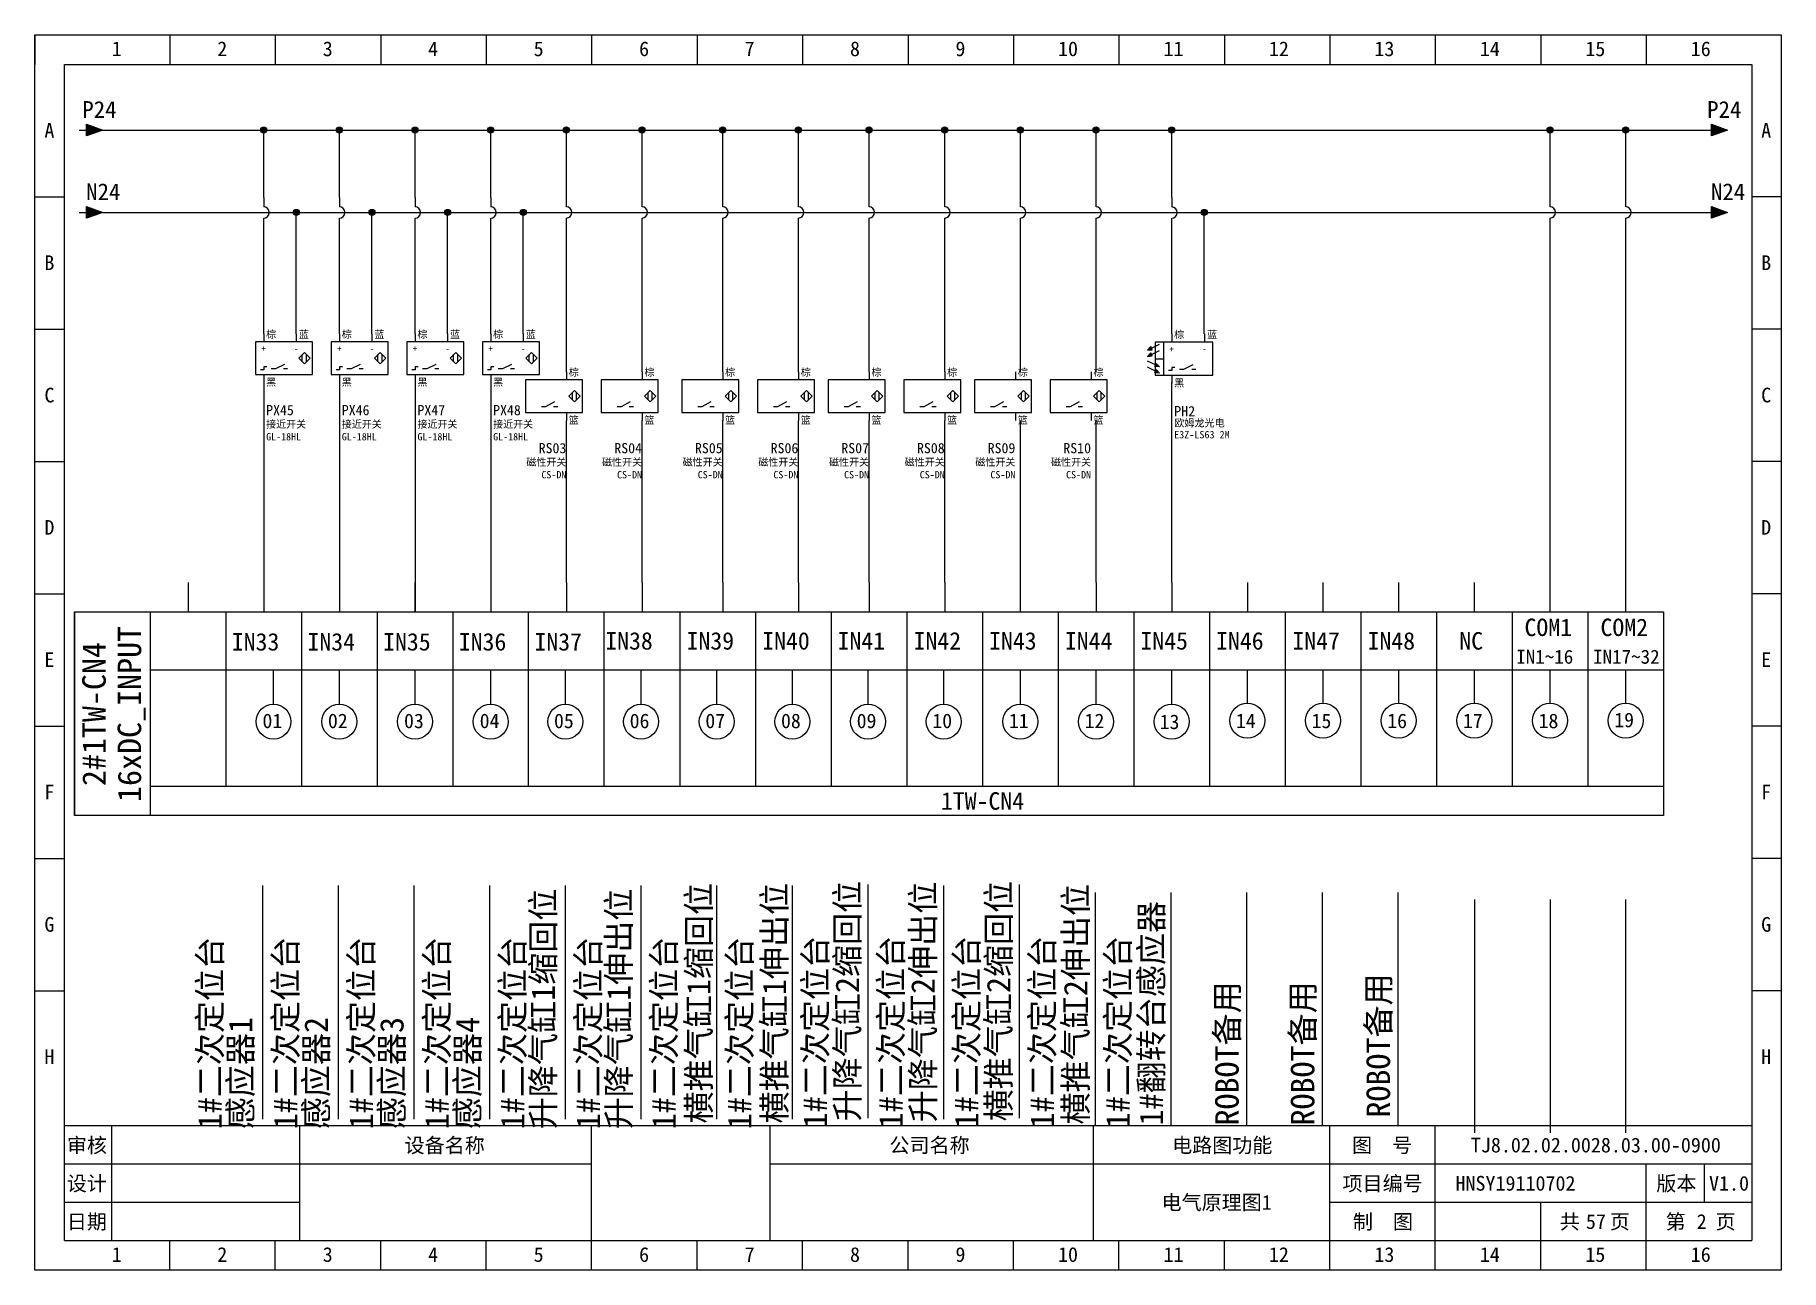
# Model space of a CAD drawing. Header units: millimetres. Extents: x 914 to 910632, y -176 to 682692.
# Drawn here: x 3235.3 to 3532.3, y 3046.2 to 3256.2 of the extents above; entities that cross this region are included whole.
import ezdxf
from ezdxf.enums import TextEntityAlignment as Align

# ---------------------------------------------------------------- set-up
doc = ezdxf.new("R2010")
doc.units = ezdxf.units.MM
doc.layers.add('EPLAN300', color=5, linetype='Continuous', lineweight=25)
doc.layers.add('EPLAN311', color=1, linetype='Continuous', lineweight=25)
doc.styles.get("Standard").update_dxf_attribs({"font": 'arial.ttf'})
doc.styles.add('宋体', font='')
doc.styles.get('宋体').set_extended_font_data('宋体')

msp = doc.modelspace()

# ---------------------------------------------------------------- texts
at = {"style": '宋体'}
for s, height, p in [('IN33', 2.97, (3268.744, 3151.557)), ('IN34', 2.97, (3281.614, 3151.557)), ('IN35', 2.97, (3294.484, 3151.557)), ('IN36', 2.97, (3307.354, 3151.557)), ('IN37', 2.97, (3320.224, 3151.557)), ('IN38', 2.97, (3332.266, 3151.716)), ('IN39', 2.97, (3346.093, 3151.716)), ('IN40', 2.97, (3358.963, 3151.716)), ('IN41', 2.97, (3371.775, 3151.716)), ('IN42', 2.97, (3384.703, 3151.716)), ('IN43', 2.97, (3397.548, 3151.716)), ('IN44', 2.97, (3410.435, 3151.716)), ('IN45', 2.97, (3423.288, 3151.716)), ('IN46', 2.97, (3436.158, 3151.716)), ('IN47', 2.97, (3449.135, 3151.716)), ('IN48', 2.97, (3461.923, 3151.716)), ('NC', 2.97, (3477.525, 3151.716)), ('COM1', 2.97, (3488.615, 3154.01)), ('COM2', 2.97, (3501.543, 3154.01)), ('IN1~16', 2.376, (3487.209, 3149.309)), ('IN17~32', 2.376, (3500.284, 3149.309)), ('01', 2.475, (3273.961, 3138.356)), ('02', 2.475, (3285.087, 3138.355)), ('03', 2.475, (3298.032, 3138.355)), ('04', 2.475, (3310.902, 3138.356)), ('05', 2.475, (3323.541, 3138.355)), ('06', 2.475, (3336.411, 3138.355)), ('07', 2.475, (3349.281, 3138.355)), ('08', 2.475, (3362.151, 3138.355)), ('09', 2.475, (3375.021, 3138.355)), ('10', 2.475, (3387.891, 3138.355)), ('11', 2.475, (3400.917, 3138.355)), ('12', 2.475, (3413.787, 3138.355)), ('13', 2.475, (3426.55, 3138.196)), ('14', 2.475, (3439.527, 3138.355)), ('15', 2.475, (3452.397, 3138.355)), ('16', 2.475, (3465.267, 3138.355)), ('17', 2.475, (3478.137, 3138.355)), ('18', 2.475, (3491.007, 3138.355)), ('19', 2.475, (3503.877, 3138.515))]:
    msp.add_text(s, height=height, dxfattribs=at).set_placement(p)
at = {"color": 0, "style": '宋体'}
for s, rotation, p in [('升降气缸1缩回位', 90, (3323.693, 3070.161)), ('升降气缸1伸出位', 90, (3336.563, 3070.161)), ('横推气缸1缩回位', 89.99653, (3350.159, 3071.135)), ('横推气缸1伸出位', 89.99653, (3363.029, 3071.135)), ('升降气缸2缩回位', 90, (3375.42, 3071.495)), ('升降气缸2伸出位', 90, (3388.29, 3071.335)), ('横推气缸2缩回位', 90, (3401.16, 3071.495)), ('横推气缸2伸出位', 89.99653, (3414.262, 3070.961)), ('1#翻转台感应器', 89.99653, (3427.132, 3070.801)), ('1#二次定位台', 90, (3267.013, 3070.161)), ('1#二次定位台', 90, (3279.883, 3070.161)), ('1#二次定位台', 90, (3292.753, 3070.161)), ('1#二次定位台', 90, (3305.623, 3070.161)), ('1#二次定位台', 90, (3318.493, 3070.161)), ('1#二次定位台', 90, (3331.363, 3070.161)), ('1#二次定位台', 90, (3344.233, 3070.161)), ('1#二次定位台', 90, (3357.103, 3070.161)), ('1#二次定位台', 90, (3369.973, 3070.321)), ('1#二次定位台', 90, (3382.843, 3070.321)), ('1#二次定位台', 90, (3395.713, 3070.321)), ('1#二次定位台', 90, (3408.583, 3070.321)), ('1#二次定位台', 90, (3421.453, 3070.321)), ('ROBOT备用', 89.99653, (3465.742, 3072.144)), ('ROBOT备用', 89.99653, (3440.002, 3070.801)), ('ROBOT备用', 89.99653, (3452.872, 3070.801)), ('感应器1', 90, (3272.213, 3070.161)), ('感应器2', 90, (3285.083, 3070.161)), ('感应器3', 90, (3297.953, 3070.161)), ('感应器4', 90, (3310.823, 3070.161))]:
    msp.add_text(s, height=4, rotation=rotation, dxfattribs=at).set_placement(p)
at = {"insert": (3396.428, 3125.955), "char_height": 2.97, "attachment_point": 5, "style": '宋体'}
msp.add_mtext_dynamic_manual_height_columns('1TW-CN4  ', width=36.11664, gutter_width=12.5, heights=[0], dxfattribs=at)
at = {"style": '宋体'}
for tag, p in [('16xDC_INPUT', (3251.321, 3140.766)), ('2#1TW-CN4', (3245.304, 3140.746))]:
    msp.add_attdef(tag, text='封页', height=4, rotation=90, dxfattribs=at).set_placement(p, align=Align.MIDDLE_CENTER)
for tag, text, p in [('TJ8.02.02.0028.03.00-0900', 'TJ8.01.01.0181.00.01-0900', (3500.753, 3067.469)), ('HNSY19110702', 'HNSY19110702', (3487.081, 3060.969)), ('V1.0', '1.0', (3523.404, 3060.969)), ('电气原理图1', '封页', (3436.253, 3057.719)), ('57', '01', (3500.753, 3054.469)), ('2', '01', (3518.753, 3054.469))]:
    msp.add_attdef(tag, text=text, height=2.5, dxfattribs=at).set_placement(p, align=Align.MIDDLE_CENTER)

# ---------------------------------------------------------------- blocks, each defined once
blk = doc.blocks.new('磁性接近开关3线常开')
at = {"color": 5, "linetype": 'Continuous', "lineweight": 25, "ltscale": 4}
for p, q in [((0, 8.4), (0, 7)), ((5.6, 8.4), (5.6, 7)), ((3.59, 3.14), (2.01, 2.36)), ((6.63, 3.58), (6.63, 4.82)), ((7.37, 3.58), (7.37, 4.82)), ((0, 2.71), (0, 2.19)), ((0, 1.4), (0, 0))]:
    blk.add_line(p, q, dxfattribs=at)
at = {"color": 5, "linetype": 'Continuous', "lineweight": 25}
for p, q in [((0, 2.19), (-0.53, 2.19)), ((0.53, 2.71), (0, 2.71)), ((2.01, 2.36), (1.31, 2.36)), ((4.11, 2.36), (3.41, 2.36))]:
    blk.add_line(p, q, dxfattribs=at)
at = {"color": 5, "linetype": 'Continuous', "lineweight": 25, "ltscale": 4}
for points in [[(-1.4, 1.4), (8.4, 1.4), (8.4, 7), (-1.4, 7)], [(7, 5.19), (6.01, 4.2), (7, 3.21), (7.99, 4.2)]]:
    blk.add_lwpolyline(points, close=True, dxfattribs=at)
at = {"color": 5, "style": '宋体'}
for s, p in [('+', (0, 5.84)), ('-', (5.6, 5.84))]:
    blk.add_text(s, height=1.05, dxfattribs=at).set_placement(p, align=Align.MIDDLE_CENTER)
at = {"color": 0, "style": '宋体'}
for tag, p in [('01', (0.42, 7.67)), ('03', (6.02, 7.67)), ('02', (0.42, -0.54)), ('05', (0.42, -7.76)), ('06', (0.42, -9.92))]:
    blk.add_attdef(tag, p, '', height=1.26, dxfattribs=at)
at = {"color": 5, "style": '宋体'}
blk.add_attdef('04', (0.42, -5.6), '', height=1.75, dxfattribs=at)
blk = doc.blocks.new('EPLSYM_LibrarySPECIAL_Symbol8_Variant0_Placement1')
at = {"linetype": 'Continuous', "lineweight": 25, "ltscale": 4}
blk.add_hatch(color=1, dxfattribs=at).paths.add_polyline_path([(-0.75, 1), (2, 0), (-0.75, -1)], flags=0)
at = {"color": 1, "linetype": 'Continuous', "lineweight": 25, "ltscale": 4}
blk.add_line((-2, 0), (-0.75, 0), dxfattribs=at)
blk.add_lwpolyline([(-0.75, 1), (2, 0), (-0.75, -1)], close=True, dxfattribs=at)
at = {"color": 5}
blk.add_attdef('70_20010', text='', height=2.85, dxfattribs=at).set_placement((3, 0), align=Align.MIDDLE_LEFT)
at = {"color": 73}
for tag, p in [('70_24350', (33.76, 0)), ('70_24300', (72.31, 0))]:
    blk.add_attdef(tag, text='', height=2.06, dxfattribs=at).set_placement(p, align=Align.MIDDLE_LEFT)
blk = doc.blocks.new('光电光栅常开')
at = {"layer": 'EPLAN300', "linetype": 'Continuous', "lineweight": 25, "ltscale": 4}
for points in [[(-3.56, 6.25), (-4.09, 5.65), (-3.3, 5.72)], [(-3.56, 5.2), (-4.09, 4.6), (-3.3, 4.67)], [(-2.63, 3.39), (-2.1, 2.8), (-2.89, 2.87)], [(-2.63, 2.34), (-2.1, 1.75), (-2.89, 1.82)]]:
    blk.add_hatch(color=5, dxfattribs=at).paths.add_polyline_path(points, flags=0)
at = {"layer": 'EPLAN300', "color": 5, "linetype": 'Continuous', "lineweight": 25, "ltscale": 4}
for p, q in [((-3.43, 5.99), (-2.1, 6.65)), ((-1.4, 7), (-1.4, 1.4)), ((0, 8.4), (0, 7)), ((5.6, 8.4), (5.6, 7)), ((-2.76, 3.13), (-4.09, 3.8)), ((-3.43, 4.94), (-2.1, 5.6)), ((-2.8, 4.2), (-1.4, 4.2)), ((3.59, 3.14), (2.01, 2.36)), ((-2.76, 2.08), (-4.09, 2.75)), ((0, 2.71), (0, 2.19)), ((0, 1.4), (0, 0))]:
    blk.add_line(p, q, dxfattribs=at)
at = {"layer": 'EPLAN300', "color": 5, "linetype": 'Continuous', "lineweight": 25}
for p, q in [((0, 2.19), (-0.53, 2.19)), ((0.53, 2.71), (0, 2.71)), ((2.01, 2.36), (1.31, 2.36)), ((4.11, 2.36), (3.41, 2.36))]:
    blk.add_line(p, q, dxfattribs=at)
at = {"layer": 'EPLAN300', "color": 5, "linetype": 'Continuous', "lineweight": 25, "ltscale": 4}
for points in [[(-3.56, 6.25), (-4.09, 5.65), (-3.3, 5.72)], [(-2.8, 1.4), (7, 1.4), (7, 7), (-2.8, 7)], [(-3.56, 5.2), (-4.09, 4.6), (-3.3, 4.67)], [(-2.63, 3.39), (-2.1, 2.8), (-2.89, 2.87)], [(-2.63, 2.34), (-2.1, 1.75), (-2.89, 1.82)]]:
    blk.add_lwpolyline(points, close=True, dxfattribs=at)
at = {"color": 0, "style": '宋体'}
for tag, p in [('01', (0.42, 7.67)), ('03', (6.02, 7.67)), ('02', (0.42, -0.54)), ('05', (0.42, -7.76)), ('06', (0.42, -9.92))]:
    blk.add_attdef(tag, p, '', height=1.26, dxfattribs=at)
at = {"color": 5, "style": '宋体'}
blk.add_attdef('04', (0.42, -5.6), '', height=1.75, dxfattribs=at)
at = {"layer": 'EPLAN300', "color": 5, "style": '宋体'}
for s, p in [('+', (0, 5.84)), ('-', (5.6, 5.84))]:
    blk.add_text(s, height=1.05, dxfattribs=at).set_placement(p, align=Align.MIDDLE_CENTER)
blk = doc.blocks.new('磁性接近开关2线常开')
at = {"layer": 'EPLAN300', "color": 5, "linetype": 'Continuous', "lineweight": 25, "ltscale": 4}
for p, q in [((0, 8.4), (0, 7)), ((-2.01, 3.24), (-3.59, 2.36)), ((1.03, 3.58), (1.03, 4.82)), ((1.77, 3.58), (1.77, 4.82)), ((0, 1.4), (0, 0))]:
    blk.add_line(p, q, dxfattribs=at)
at = {"layer": 'EPLAN300', "color": 5, "linetype": 'Continuous', "lineweight": 25}
for p, q in [((-3.59, 2.36), (-4.29, 2.36)), ((-1.49, 2.36), (-2.19, 2.36))]:
    blk.add_line(p, q, dxfattribs=at)
at = {"layer": 'EPLAN300', "color": 5, "linetype": 'Continuous', "lineweight": 25, "ltscale": 4}
for points in [[(2.8, 7), (-7, 7), (-7, 1.4), (2.8, 1.4)], [(1.4, 5.19), (0.41, 4.2), (1.4, 3.21), (2.39, 4.2)]]:
    blk.add_lwpolyline(points, close=True, dxfattribs=at)
at = {"color": 0, "style": '宋体'}
for tag, p in [('01', (0.42, 7.67)), ('02', (0.42, -0.54))]:
    blk.add_attdef(tag, p, '', height=1.26, dxfattribs=at)
at = {"color": 5, "style": '宋体'}
blk.add_attdef('03', text='', height=1.75, dxfattribs=at).set_placement((0, -5.6), align=Align.RIGHT)
at = {"color": 0, "style": '宋体'}
for tag, p in [('04', (0, -7.76)), ('05', (0, -9.92))]:
    blk.add_attdef(tag, text='', height=1.26, dxfattribs=at).set_placement(p, align=Align.RIGHT)
blk = doc.blocks.new('*U388')
blk.add_line((-2.5, 0), (2.5, 0))
blk = doc.blocks.new('*U389')
at = {"color": 0, "linetype": 'ByBlock', "lineweight": -2, "transparency": 16777216}
for p in [(0, 0), (0, -22.5), (0, -45), (0, -67.5), (0, -90), (0, -112.5), (0, -135)]:
    blk.add_blockref('*U388', p, dxfattribs=at)
blk = doc.blocks.new('*U390')
blk.add_line((-2.5, 0), (2.5, 0))
blk = doc.blocks.new('*U391')
at = {"color": 0, "linetype": 'ByBlock', "lineweight": -2, "transparency": 16777216}
for p in [(0, 0), (0, -22.5), (0, -45), (0, -67.5), (0, -90), (0, -112.5), (0, -135)]:
    blk.add_blockref('*U390', p, dxfattribs=at)
blk = doc.blocks.new('制图图框')
for p, q in [((-2700.08, 789.32), (-2403.08, 789.32)), ((-2700.08, 579.32), (-2700.08, 789.32)), ((-2700.08, 789.32), (-2700.08, 784.32)), ((-2700.08, 789.32), (-2695.08, 789.32)), ((-2677.15, 789.32), (-2677.15, 784.32)), ((-2659.21, 789.32), (-2659.21, 784.32)), ((-2641.27, 789.32), (-2641.27, 784.32)), ((-2623.33, 789.32), (-2623.33, 784.32)), ((-2605.4, 789.32), (-2605.4, 784.32)), ((-2587.46, 789.32), (-2587.46, 784.32)), ((-2569.52, 789.32), (-2569.52, 784.32)), ((-2551.58, 789.32), (-2551.58, 784.32)), ((-2533.65, 789.32), (-2533.65, 784.32)), ((-2515.71, 789.32), (-2515.71, 784.32)), ((-2497.77, 789.32), (-2497.77, 784.32)), ((-2479.83, 789.32), (-2479.83, 784.32)), ((-2461.9, 789.32), (-2461.9, 784.32)), ((-2443.96, 789.32), (-2443.96, 784.32)), ((-2426.02, 789.32), (-2426.02, 784.32)), ((-2403.08, 789.32), (-2403.08, 579.32)), ((-2403.08, 789.32), (-2403.08, 784.32)), ((-2695.08, 784.32), (-2408.08, 784.32)), ((-2695.08, 584.32), (-2695.08, 784.32)), ((-2408.08, 784.32), (-2408.08, 584.32)), ((-2408.08, 603.82), (-2695.08, 603.82)), ((-2687.08, 603.82), (-2687.08, 584.32)), ((-2655.08, 603.82), (-2655.08, 584.32)), ((-2655.08, 603.82), (-2655.08, 584.32)), ((-2605.4, 579.32), (-2605.4, 603.82)), ((-2575.08, 603.82), (-2575.08, 584.32)), ((-2575.08, 603.82), (-2575.08, 584.32)), ((-2575.08, 603.82), (-2575.08, 584.32)), ((-2520.08, 603.82), (-2520.08, 584.32)), ((-2479.83, 579.32), (-2479.83, 603.82)), ((-2461.9, 579.32), (-2461.9, 603.82)), ((-2655.08, 597.32), (-2695.08, 597.32)), ((-2605.4, 597.32), (-2655.08, 597.32)), ((-2408.08, 597.32), (-2575.08, 597.32)), ((-2426.02, 579.32), (-2426.02, 597.32)), ((-2416.18, 597.32), (-2416.18, 590.82)), ((-2655.08, 590.82), (-2695.08, 590.82)), ((-2408.08, 590.82), (-2479.83, 590.82)), ((-2443.96, 579.32), (-2443.96, 590.82)), ((-2695.08, 584.32), (-2408.08, 584.32)), ((-2677.15, 579.32), (-2677.15, 584.32)), ((-2659.21, 579.32), (-2659.21, 584.32)), ((-2641.27, 579.32), (-2641.27, 584.32)), ((-2623.33, 579.32), (-2623.33, 584.32)), ((-2587.46, 579.32), (-2587.46, 584.32)), ((-2569.52, 579.32), (-2569.52, 584.32)), ((-2551.58, 579.32), (-2551.58, 584.32)), ((-2533.65, 579.32), (-2533.65, 584.32)), ((-2515.71, 579.32), (-2515.71, 584.32)), ((-2497.77, 579.32), (-2497.77, 584.32)), ((-2403.08, 579.32), (-2700.08, 579.32))]:
    blk.add_line(p, q)
blk.add_blockref('*U389', (-2697.58, 761.82))
at = {"xscale": -1}
blk.add_blockref('*U391', (-2405.58, 761.82), dxfattribs=at)
at = {"style": '宋体'}
for s, p in [('1', (-2687.01, 785.71)), ('2', (-2669.07, 785.71)), ('3', (-2651.13, 785.71)), ('4', (-2633.2, 785.71)), ('5', (-2615.26, 785.71)), ('6', (-2597.32, 785.71)), ('7', (-2579.38, 785.71)), ('8', (-2561.45, 785.71)), ('9', (-2543.51, 785.71)), ('10', (-2526.07, 785.71)), ('11', (-2508.13, 785.71)), ('12', (-2490.2, 785.71)), ('13', (-2472.26, 785.71)), ('14', (-2454.32, 785.71)), ('15', (-2436.38, 785.71)), ('16', (-2418.45, 785.71)), ('A', (-2698.47, 771.84)), ('A', (-2406.47, 771.84)), ('B', (-2698.47, 749.34)), ('B', (-2406.47, 749.34)), ('C', (-2698.47, 726.84)), ('C', (-2406.47, 726.84)), ('D', (-2698.47, 704.34)), ('D', (-2406.47, 704.34)), ('E', (-2698.47, 681.84)), ('E', (-2406.47, 681.84)), ('F', (-2698.47, 659.34)), ('F', (-2406.47, 659.34)), ('G', (-2698.47, 636.84)), ('G', (-2406.47, 636.84)), ('H', (-2698.47, 614.34)), ('H', (-2406.47, 614.34)), ('审核', (-2694.65, 599.29)), ('设备名称', (-2637.2, 599.28)), ('公司名称', (-2554.73, 599.29)), ('电路图功能', (-2506.66, 599.29)), ('图  号', (-2476.05, 599.3)), ('设计', (-2694.66, 592.79)), ('项目编号', (-2477.68, 592.79)), ('版本', (-2424.3, 592.79)), ('日期', (-2694.66, 586.29)), ('制  图', (-2475.91, 586.28)), ('共   页', (-2440.72, 586.31)), ('第   页', (-2422.72, 586.3)), ('1', (-2687.01, 580.71)), ('2', (-2669.07, 580.71)), ('3', (-2651.13, 580.71)), ('4', (-2633.2, 580.71)), ('5', (-2615.26, 580.71)), ('6', (-2597.32, 580.71)), ('7', (-2579.38, 580.71)), ('8', (-2561.45, 580.71)), ('9', (-2543.51, 580.71)), ('10', (-2526.07, 580.71)), ('11', (-2508.13, 580.71)), ('12', (-2490.2, 580.71)), ('13', (-2472.26, 580.71)), ('14', (-2454.32, 580.71)), ('15', (-2436.38, 580.71)), ('16', (-2418.45, 580.71))]:
    blk.add_text(s, height=2.5, dxfattribs=at).set_placement(p)

# ---------------------------------------------------------------- hatches: boundary and pattern name
at = {"layer": 'EPLAN311', "ltscale": 4}
h = msp.add_hatch(color=256, dxfattribs=at)
edge = h.paths.add_edge_path()
edge.add_arc((3274.163, 3240.045), 0.52, 0, 360)
h = msp.add_hatch(color=256, dxfattribs=at)
edge = h.paths.add_edge_path()
edge.add_arc((3287.033, 3240.045), 0.52, 0, 360)
h = msp.add_hatch(color=256, dxfattribs=at)
edge = h.paths.add_edge_path()
edge.add_arc((3299.903, 3240.045), 0.52, 0, 360)
h = msp.add_hatch(color=256, dxfattribs=at)
edge = h.paths.add_edge_path()
edge.add_arc((3312.773, 3240.045), 0.52, 0, 360)
h = msp.add_hatch(color=1, dxfattribs=at)
edge = h.paths.add_edge_path()
edge.add_arc((3325.643, 3240.053), 0.52, 0, 360)
h = msp.add_hatch(color=1, dxfattribs=at)
edge = h.paths.add_edge_path()
edge.add_arc((3338.513, 3240.053), 0.52, 0, 360)
h = msp.add_hatch(color=1, dxfattribs=at)
edge = h.paths.add_edge_path()
edge.add_arc((3352.233, 3240.056), 0.52, 0, 360)
h = msp.add_hatch(color=1, dxfattribs=at)
edge = h.paths.add_edge_path()
edge.add_arc((3365.103, 3240.056), 0.52, 0, 360)
h = msp.add_hatch(color=1, dxfattribs=at)
edge = h.paths.add_edge_path()
edge.add_arc((3377.123, 3240.053), 0.52, 0, 360)
h = msp.add_hatch(color=1, dxfattribs=at)
edge = h.paths.add_edge_path()
edge.add_arc((3389.993, 3240.053), 0.52, 0, 360)
h = msp.add_hatch(color=1, dxfattribs=at)
edge = h.paths.add_edge_path()
edge.add_arc((3402.863, 3240.053), 0.52, 0, 360)
h = msp.add_hatch(color=1, dxfattribs=at)
edge = h.paths.add_edge_path()
edge.add_arc((3415.733, 3240.053), 0.52, 0, 360)
h = msp.add_hatch(color=256, dxfattribs=at)
edge = h.paths.add_edge_path()
edge.add_arc((3428.603, 3240.044), 0.52, 0, 360)
h = msp.add_hatch(color=1, dxfattribs=at)
edge = h.paths.add_edge_path()
edge.add_arc((3492.953, 3240.051), 0.52, 0, 360)
h = msp.add_hatch(color=1, dxfattribs=at)
edge = h.paths.add_edge_path()
edge.add_arc((3505.823, 3240.051), 0.52, 0, 360)
h = msp.add_hatch(color=256, dxfattribs=at)
edge = h.paths.add_edge_path()
edge.add_arc((3279.707, 3226.04), 0.52, 0, 360)
h = msp.add_hatch(color=256, dxfattribs=at)
edge = h.paths.add_edge_path()
edge.add_arc((3292.577, 3226.04), 0.52, 0, 360)
h = msp.add_hatch(color=256, dxfattribs=at)
edge = h.paths.add_edge_path()
edge.add_arc((3305.447, 3226.04), 0.52, 0, 360)
h = msp.add_hatch(color=256, dxfattribs=at)
edge = h.paths.add_edge_path()
edge.add_arc((3318.317, 3226.04), 0.52, 0, 360)
h = msp.add_hatch(color=256, dxfattribs=at)
edge = h.paths.add_edge_path()
edge.add_arc((3434.147, 3226.039), 0.52, 0, 360)

# ---------------------------------------------------------------- linework, layer by layer
at = {"color": 0}
for p, q in [((3246.775, 3240.051), (3519.155, 3240.044)), ((3325.643, 3227.001), (3325.643, 3240.053)), ((3338.513, 3227.001), (3338.513, 3240.053)), ((3352.232, 3227.004), (3352.233, 3240.056)), ((3365.102, 3227.004), (3365.103, 3240.056)), ((3377.123, 3227.001), (3377.123, 3240.053)), ((3389.993, 3227.001), (3389.993, 3240.053)), ((3402.863, 3227.001), (3402.863, 3240.053)), ((3415.733, 3227.001), (3415.733, 3240.053)), ((3492.953, 3226.999), (3492.953, 3240.052)), ((3505.823, 3226.999), (3505.823, 3240.052)), ((3246.793, 3226.044), (3519.155, 3226.044)), ((3325.643, 3198.963), (3325.643, 3225.091)), ((3338.513, 3198.963), (3338.513, 3225.091)), ((3352.232, 3198.966), (3352.232, 3225.094)), ((3365.102, 3198.966), (3365.102, 3225.094)), ((3377.123, 3198.963), (3377.123, 3225.091)), ((3389.993, 3198.963), (3389.993, 3225.091)), ((3402.863, 3198.963), (3402.863, 3225.091)), ((3415.733, 3198.963), (3415.733, 3225.091)), ((3325.643, 3163.105), (3325.643, 3190.647)), ((3338.513, 3163.101), (3338.513, 3190.644)), ((3352.232, 3163.108), (3352.232, 3190.65)), ((3365.102, 3163.105), (3365.102, 3190.647)), ((3377.123, 3163.105), (3377.123, 3190.647)), ((3389.993, 3163.101), (3389.993, 3190.644)), ((3402.863, 3163.105), (3402.863, 3190.647)), ((3415.733, 3163.101), (3415.733, 3190.644))]:
    msp.add_line(p, q, dxfattribs=at)
for p, q in [((3274.163, 3228.555), (3274.163, 3240.045)), ((3287.033, 3228.555), (3287.033, 3240.045)), ((3299.903, 3228.555), (3299.903, 3240.045)), ((3312.773, 3228.555), (3312.773, 3240.045)), ((3428.603, 3228.555), (3428.603, 3240.044)), ((3274.163, 3228.555), (3274.163, 3226.983)), ((3287.033, 3228.555), (3287.033, 3226.983)), ((3299.903, 3228.555), (3299.903, 3226.983)), ((3312.773, 3228.555), (3312.773, 3226.983)), ((3428.603, 3228.555), (3428.603, 3226.982)), ((3279.707, 3205.421), (3279.707, 3226.039)), ((3292.577, 3205.421), (3292.577, 3226.039)), ((3305.447, 3205.421), (3305.447, 3226.039)), ((3318.317, 3205.421), (3318.317, 3226.039)), ((3434.147, 3205.421), (3434.147, 3226.039)), ((3274.163, 3205.421), (3274.163, 3225.073)), ((3287.033, 3205.421), (3287.033, 3225.073)), ((3299.903, 3205.421), (3299.903, 3225.073)), ((3312.773, 3205.421), (3312.773, 3225.073)), ((3428.603, 3205.421), (3428.603, 3225.072)), ((3492.953, 3163.101), (3492.953, 3225.089)), ((3505.823, 3163.101), (3505.823, 3225.089)), ((3274.163, 3197.105), (3274.163, 3163.101)), ((3287.033, 3197.105), (3287.033, 3163.101)), ((3299.903, 3197.105), (3299.903, 3163.101)), ((3312.773, 3197.105), (3312.773, 3163.101)), ((3428.603, 3163.101), (3428.603, 3197.105)), ((3261.293, 3163.101), (3261.293, 3158.151)), ((3274.163, 3163.101), (3274.163, 3158.151)), ((3287.033, 3163.101), (3287.033, 3158.151)), ((3299.903, 3163.101), (3299.903, 3158.151)), ((3299.903, 3158.151), (3299.903, 3163.101)), ((3312.773, 3163.101), (3312.773, 3158.151)), ((3325.643, 3163.101), (3325.643, 3158.151)), ((3338.513, 3163.101), (3338.513, 3158.151)), ((3352.232, 3163.101), (3352.232, 3158.151)), ((3365.102, 3163.101), (3365.102, 3158.151)), ((3377.123, 3163.101), (3377.123, 3158.151)), ((3389.993, 3163.101), (3389.993, 3158.151)), ((3402.863, 3158.151), (3402.863, 3163.101)), ((3415.733, 3163.101), (3415.733, 3158.151)), ((3415.733, 3163.101), (3415.733, 3158.151)), ((3428.603, 3163.101), (3428.603, 3158.151)), ((3441.473, 3163.101), (3441.473, 3158.151)), ((3454.343, 3158.151), (3454.343, 3163.101)), ((3467.213, 3158.151), (3467.213, 3163.101)), ((3480.083, 3158.151), (3480.083, 3163.101)), ((3492.953, 3158.151), (3492.953, 3163.101)), ((3505.823, 3158.151), (3505.823, 3163.101)), ((3241.988, 3158.151), (3512.258, 3158.151)), ((3241.988, 3123.501), (3241.988, 3158.151)), ((3241.988, 3158.151), (3241.988, 3123.501)), ((3254.858, 3158.151), (3254.858, 3123.501)), ((3267.728, 3158.151), (3267.728, 3128.451)), ((3280.598, 3158.151), (3280.598, 3128.451)), ((3293.468, 3158.151), (3293.468, 3128.451)), ((3306.338, 3158.151), (3306.338, 3128.451)), ((3319.208, 3128.451), (3319.208, 3158.151)), ((3332.078, 3128.451), (3332.078, 3158.151)), ((3344.948, 3158.151), (3344.948, 3128.451)), ((3357.818, 3158.151), (3357.818, 3128.451)), ((3370.688, 3158.151), (3370.688, 3128.451)), ((3383.558, 3158.151), (3383.558, 3128.43)), ((3396.428, 3158.151), (3396.428, 3128.451)), ((3409.298, 3158.151), (3409.298, 3128.451)), ((3422.168, 3158.151), (3422.168, 3128.451)), ((3435.038, 3158.151), (3435.038, 3128.451)), ((3447.908, 3158.151), (3447.908, 3128.451)), ((3460.778, 3158.151), (3460.778, 3128.451)), ((3473.648, 3158.151), (3473.648, 3128.451)), ((3486.518, 3158.151), (3486.518, 3128.451)), ((3499.388, 3158.151), (3499.388, 3128.451)), ((3512.258, 3158.151), (3512.258, 3123.501)), ((3254.858, 3148.251), (3512.258, 3148.251)), ((3275.833, 3142.442), (3275.833, 3148.251)), ((3287.033, 3142.442), (3287.033, 3148.251)), ((3299.903, 3142.442), (3299.903, 3148.251)), ((3312.773, 3142.442), (3312.773, 3148.251)), ((3428.603, 3142.442), (3428.603, 3148.251)), ((3441.473, 3142.601), (3441.473, 3148.251)), ((3454.343, 3142.601), (3454.343, 3148.251)), ((3467.213, 3142.601), (3467.213, 3148.251)), ((3480.083, 3142.601), (3480.083, 3148.251)), ((3492.953, 3142.601), (3492.953, 3148.251)), ((3505.823, 3142.601), (3505.823, 3148.251)), ((3325.487, 3142.442), (3325.487, 3148.092)), ((3338.357, 3142.442), (3338.357, 3148.092)), ((3351.227, 3142.442), (3351.227, 3148.092)), ((3364.097, 3142.442), (3364.097, 3148.092)), ((3376.967, 3142.442), (3376.967, 3148.092)), ((3389.837, 3142.442), (3389.837, 3148.092)), ((3402.863, 3142.442), (3402.863, 3148.092)), ((3415.733, 3142.442), (3415.733, 3148.092)), ((3512.258, 3128.451), (3254.858, 3128.451)), ((3512.258, 3123.501), (3241.988, 3123.501)), ((3274.007, 3071.902), (3274.007, 3111.602)), ((3286.877, 3071.902), (3286.877, 3111.602)), ((3299.747, 3071.902), (3299.747, 3111.602)), ((3312.617, 3071.902), (3312.617, 3111.602)), ((3325.487, 3071.902), (3325.487, 3111.602)), ((3338.357, 3071.902), (3338.357, 3111.602)), ((3351.227, 3071.902), (3351.227, 3111.602)), ((3364.097, 3071.902), (3364.097, 3111.602)), ((3376.967, 3072.062), (3376.967, 3111.761)), ((3389.837, 3071.902), (3389.837, 3111.602)), ((3402.707, 3072.062), (3402.707, 3111.761)), ((3415.577, 3110.419), (3415.577, 3070.719)), ((3428.447, 3110.419), (3428.447, 3070.719)), ((3441.317, 3110.419), (3441.317, 3070.719)), ((3454.187, 3110.419), (3454.187, 3070.719)), ((3467.057, 3110.419), (3467.057, 3070.719)), ((3480.083, 3109.236), (3480.083, 3069.536)), ((3492.953, 3109.236), (3492.953, 3069.536)), ((3505.823, 3069.536), (3505.823, 3109.236))]:
    msp.add_line(p, q)
for centre in [(3275.833, 3139.472), (3287.033, 3139.472), (3299.903, 3139.472), (3312.773, 3139.472), (3325.487, 3139.472), (3338.357, 3139.472), (3351.227, 3139.472), (3364.097, 3139.472), (3376.967, 3139.472), (3389.837, 3139.472), (3402.863, 3139.472), (3415.733, 3139.472), (3428.603, 3139.472), (3441.473, 3139.631), (3454.343, 3139.631), (3467.213, 3139.631), (3480.083, 3139.631), (3492.953, 3139.631), (3505.823, 3139.631)]:
    msp.add_circle(centre, 2.97)
for centre in [(3274.163, 3226.028), (3287.033, 3226.028), (3299.903, 3226.028), (3312.773, 3226.028), (3325.643, 3226.046), (3338.513, 3226.046), (3352.232, 3226.049), (3365.102, 3226.049), (3377.123, 3226.046), (3389.993, 3226.046), (3402.863, 3226.046), (3415.733, 3226.046), (3428.603, 3226.027), (3492.953, 3226.044), (3505.823, 3226.044)]:
    msp.add_arc(centre, 0.955, 270, 90)
at = {"layer": 'EPLAN311', "ltscale": 4}
for centre in [(3274.163, 3240.045), (3287.033, 3240.045), (3299.903, 3240.045), (3312.773, 3240.045), (3428.603, 3240.044), (3279.707, 3226.04), (3292.577, 3226.04), (3305.447, 3226.04), (3318.317, 3226.04), (3434.147, 3226.039)]:
    msp.add_circle(centre, 0.52, dxfattribs=at)
at = {"layer": 'EPLAN311', "color": 1, "ltscale": 4}
for centre in [(3325.643, 3240.053), (3338.513, 3240.053), (3352.233, 3240.056), (3365.103, 3240.056), (3377.123, 3240.053), (3389.993, 3240.053), (3402.863, 3240.053), (3415.733, 3240.053), (3492.953, 3240.051), (3505.823, 3240.051)]:
    msp.add_circle(centre, 0.52, dxfattribs=at)

# ---------------------------------------------------------------- block references
msp.add_blockref('制图图框', (5935.337, 2466.901))
at = {"color": 7}
ref = msp.add_blockref('EPLSYM_LibrarySPECIAL_Symbol8_Variant0_Placement1', (3244.793, 3240.045), dxfattribs=at)
ref.add_attrib('70_20010', 'P24', dxfattribs={"color": 5, "height": 2.8548, "style": '宋体'}).set_placement((3243.309, 3243.544), align=Align.MIDDLE_LEFT)
ref = msp.add_blockref('EPLSYM_LibrarySPECIAL_Symbol8_Variant0_Placement1', (3521.155, 3240.044), dxfattribs=at)
ref.add_attrib('70_20010', 'P24', dxfattribs={"color": 5, "height": 2.8548, "style": '宋体'}).set_placement((3519.671, 3243.544), align=Align.MIDDLE_LEFT)
ref = msp.add_blockref('EPLSYM_LibrarySPECIAL_Symbol8_Variant0_Placement1', (3244.793, 3226.044), dxfattribs=at)
ref.add_attrib('70_20010', 'N24', dxfattribs={"color": 5, "height": 2.8548, "style": '宋体'}).set_placement((3243.967, 3229.557), align=Align.MIDDLE_LEFT)
ref = msp.add_blockref('EPLSYM_LibrarySPECIAL_Symbol8_Variant0_Placement1', (3521.155, 3226.044), dxfattribs=at)
ref.add_attrib('70_20010', 'N24', dxfattribs={"color": 5, "height": 2.8548, "style": '宋体'}).set_placement((3520.329, 3229.557), align=Align.MIDDLE_LEFT)
at = {"xscale": 0.99, "yscale": 0.99, "zscale": 0.99}
for name, p, values in [('磁性接近开关3线常开', (3274.163, 3197.105), {'06': 'GL-18HL', '05': '接近开关', '04': 'PX45', '03': '蓝', '02': '黑', '01': '棕'}), ('磁性接近开关3线常开', (3287.033, 3197.105), {'06': 'GL-18HL', '05': '接近开关', '04': 'PX46', '03': '蓝', '02': '黑', '01': '棕'}), ('磁性接近开关3线常开', (3299.903, 3197.105), {'06': 'GL-18HL', '05': '接近开关', '04': 'PX47', '03': '蓝', '02': '黑', '01': '棕'}), ('磁性接近开关3线常开', (3312.773, 3197.105), {'06': 'GL-18HL', '05': '接近开关', '04': 'PX48', '03': '蓝', '02': '黑', '01': '棕'}), ('磁性接近开关2线常开', (3325.643, 3190.647), {'05': 'CS-DN', '04': '磁性开关', '03': 'RS03', '02': '篮', '01': '棕'}), ('磁性接近开关2线常开', (3338.513, 3190.644), {'05': 'CS-DN', '04': '磁性开关', '03': 'RS04', '02': '篮', '01': '棕'}), ('磁性接近开关2线常开', (3352.232, 3190.65), {'05': 'CS-DN', '04': '磁性开关', '03': 'RS05', '02': '篮', '01': '棕'}), ('磁性接近开关2线常开', (3365.102, 3190.647), {'05': 'CS-DN', '04': '磁性开关', '03': 'RS06', '02': '篮', '01': '棕'}), ('磁性接近开关2线常开', (3377.123, 3190.647), {'05': 'CS-DN', '04': '磁性开关', '03': 'RS07', '02': '篮', '01': '棕'}), ('磁性接近开关2线常开', (3389.993, 3190.65), {'05': 'CS-DN', '04': '磁性开关', '03': 'RS08', '02': '篮', '01': '棕'}), ('磁性接近开关2线常开', (3402.014, 3190.65), {'05': 'CS-DN', '04': '磁性开关', '03': 'RS09', '02': '篮', '01': '棕'}), ('磁性接近开关2线常开', (3414.884, 3190.646), {'05': 'CS-DN', '04': '磁性开关', '03': 'RS10', '02': '篮', '01': '棕'})]:
    msp.add_blockref(name, p, dxfattribs=at).add_auto_attribs(values)
ref = msp.add_blockref('光电光栅常开', (3428.603, 3196.972))
ref.add_attrib('01', '棕', (3429.023, 3204.644), dxfattribs={"color": 0, "height": 1.263, "style": '宋体'})
ref.add_attrib('02', '黑', (3429.023, 3196.437), dxfattribs={"color": 0, "height": 1.263, "style": '宋体'})
ref.add_attrib('03', '蓝', (3434.623, 3204.644), dxfattribs={"color": 0, "height": 1.263, "style": '宋体'})
ref.add_attrib('04', 'PH2', (3429.023, 3191.369), dxfattribs={"color": 5, "height": 1.7535, "style": '宋体'})
ref.add_attrib('05', '欧姆龙光电', (3429.023, 3189.614), dxfattribs={"color": 0, "height": 1.2625, "style": '宋体'})
ref.add_attrib('06', 'E3Z-LS63 2M', (3429.023, 3187.627), dxfattribs={"color": 0, "height": 1.26252, "style": '宋体'})

msp.set_redraw_order([(e.dxf.handle, doc.entitydb.next_handle()) for e in msp.query("TEXT MTEXT ATTDEF DIMENSION ARC_DIMENSION")])  # texts and dimensions are drawn at this point

doc.saveas('drawing.dxf')
